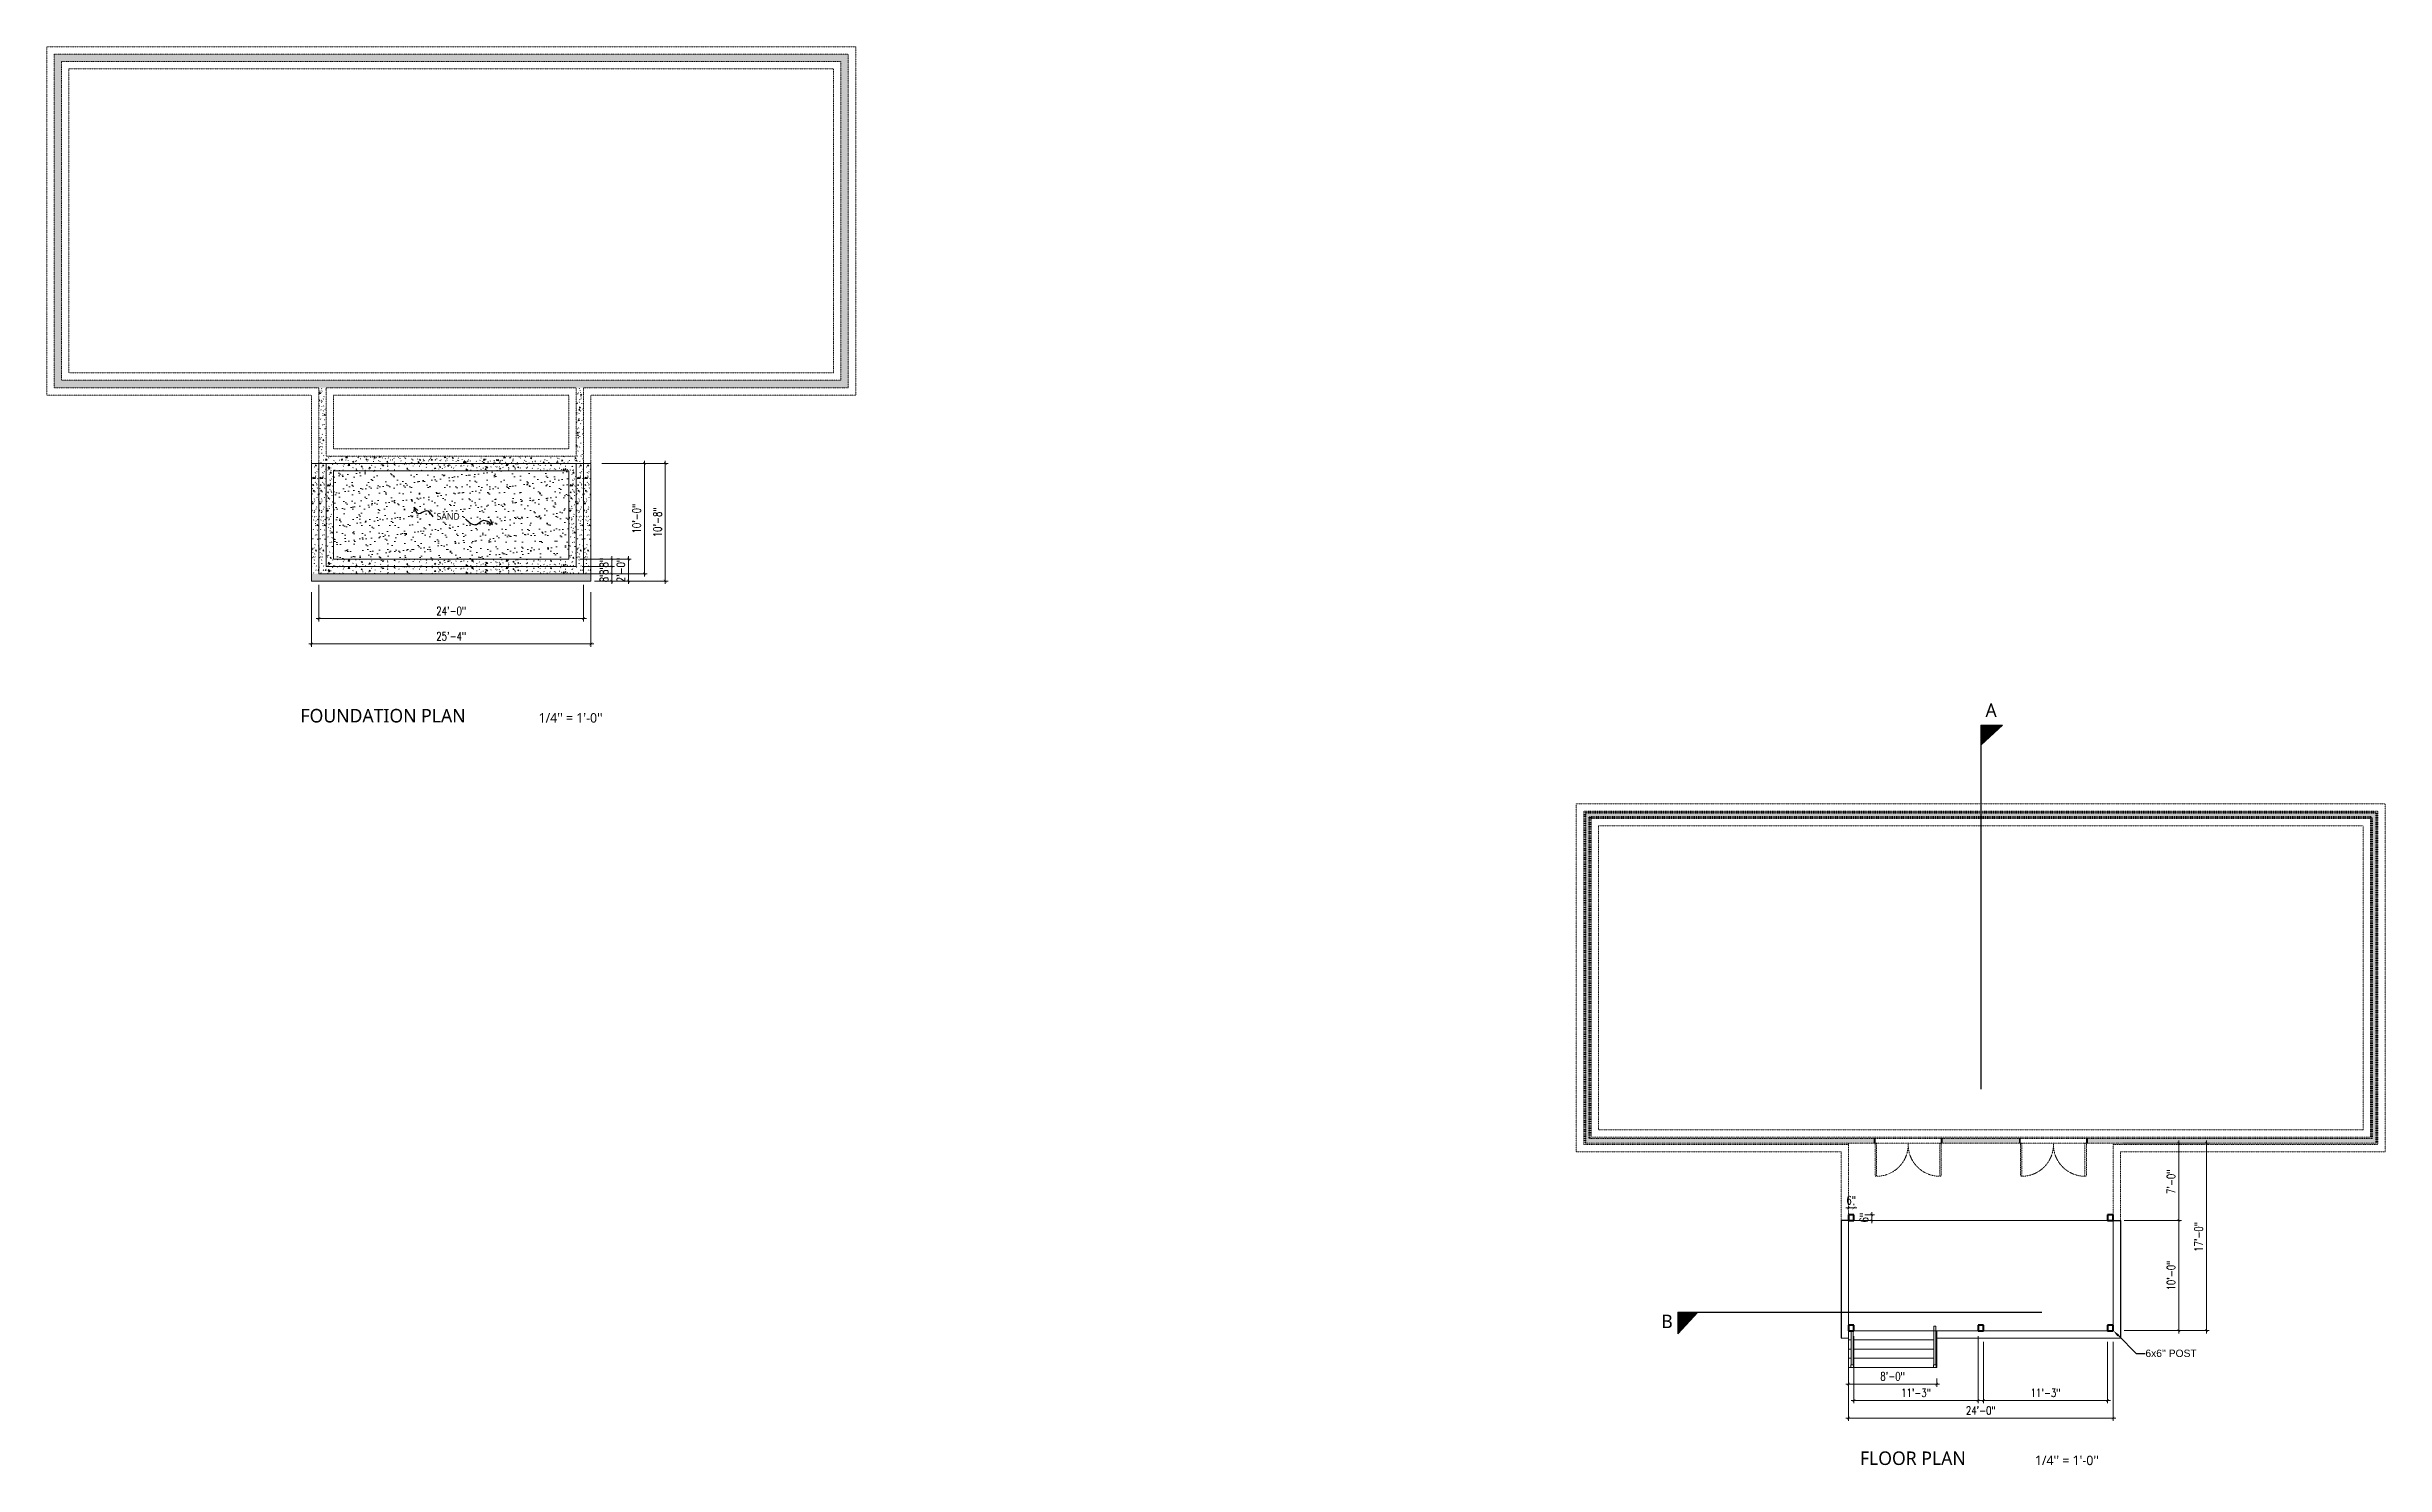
# Model space of a CAD drawing. Header units: inches. Extents: x -562 to 8953, y -6490 to -2066.
# Drawn here: x -562 to 1982, y -3610 to -2066 of the extents above; entities that cross this region are included whole.
import ezdxf
from ezdxf import colors
from ezdxf.entities.mleader import LeaderData, LeaderLine
from ezdxf.math import Vec2, Vec3

# ---------------------------------------------------------------- set-up
doc = ezdxf.new("R2010")
doc.units = ezdxf.units.IN
doc.header["$MEASUREMENT"] = 0
doc.linetypes.add('Dash 1_16_', pattern=[0.125, 0.0625, -0.0625])
for name, color, linetype, lineweight in [('A-COLS', 52, 'Continuous', 9), ('A-DETL-MBND', 5, 'Continuous', 9), ('A-DOOR-FRAM', 31, 'Continuous', 9), ('A-FLOR', 192, 'Continuous', 18), ('A-WALL-PATT', 111, 'Continuous', 18), ('S-FNDN', 32, 'Continuous', 18)]:
    doc.layers.add(name, color=color, linetype=linetype, lineweight=lineweight)
doc.layers.add('Existing', color=9, linetype='Dash 1_16_', lineweight=0, transparency=0.3)
doc.styles.add('Arch-Dim', font='romans.shx', dxfattribs={"width": 0.75})
doc.dimstyles.new('Aec-Arch-I-48', dxfattribs={"dimscale": 48, "dimtxt": 0.1875, "dimasz": 0.0625, "dimexe": 0.0625, "dimexo": 0.25, "dimgap": 0.0625, "dimtad": 1, "dimdec": 1, "dimzin": 3, "dimdsep": 46, "dimlunit": 4, "dimtxsty": 'Arch-Dim', "dimblk": 'ARCHTICK', "dimcen": 0.09375, "dimdle": 0.0625, "dimclrd": 1, "dimclre": 1, "dimclrt": 1, "dimazin": 2, "dimtfac": 1, "dimtdec": 1, "dimtix": 1, "dimtmove": 1, "dimatfit": 2, "dimfxl": 1, "dimtolj": 1, "dimtzin": 0, "dimlwd": 5, "dimlwe": 5, "dimarcsym": 0})
pattern_1 = [(320, (-193.869, -2768.419), (-1.20496, -13.77135), [1.44, -15.84]), (265, (-193.869, -2768.419), (14.44218, 2.66442), [1.152, -12.672]), (10.451, (-193.969, -2769.567), (13.23737, -11.10708), [1.224, -13.462]), (316.184, (-190.029, -2768.419), (-3.17785, -20.4913), [2.16, -23.76]), (6.636, (-190.294, -2770.127), (18.70315, -17.94587), [1.836, -20.193]), (261.184, (-190.029, -2768.419), (18.7026, -17.9454), [1.728, -19.008]), (291, (-190.989, -2770.339), (-7.73037, -11.46052), [1.44, -15.84]), (236, (-190.989, -2770.339), (13.92315, -4.67135), [1.152, -12.672]), (341.451, (-191.633, -2771.294), (6.19284, -16.13207), [1.224, -13.462]), (307.5, (-193.8686, -2768.419), (6.39175, -0.233123), [0.634, -11.885, 0.634, -12.23, -12.72]), (307.5, (-193.8686, -2768.419), (6.39175, -0.233123), [-25.382, 0.634, -12.086]), (277.5, (-193.8686, -2768.419), (7.57304, -5.05073), [0.634, -6.701, 0.634, -11.597, -4.848]), (277.5, (-193.8686, -2768.419), (7.57304, -5.05073), [-19.565, 0.634, -4.214]), (237.5, (-193.8686, -2764.137), (-0.43289, -10.24958), [0.634, -4.166, 0.634, -14.342, -19.872]), (237.5, (-193.8686, -2764.137), (-0.43289, -10.24958), [-19.776, 0.634, -19.238]), (227.5, (-193.869, -2762.217), (1.92214, -11.19739), [0.634, -5.606, 0.634, -9.312, -14.112]), (227.5, (-193.869, -2762.217), (1.92214, -11.19739), [-16.186, 0.634, -13.478])]

msp = doc.modelspace()

# ---------------------------------------------------------------- texts
at = {"attachment_point": 1}
for s, insert, char_height in [('\\A1;{\\fYu Gothic UI|b0|i0|c0|p34;SAND}', (-137.58, -2573.95), 7.203), ('{\\fYu Gothic UI|b0|i0|c0|p34;FOUNDATION PLAN}', (-285.72, -2787.03), 14.7), ("\\A1;{\\fYu Gothic UI|b0|i0|c0|p34;1/4'' = 1'-0''}", (-26.67, -2791.59), 10.29), ('{\\fYu Gothic UI|b0|i0|c128|p34;A}', (1547.38, -2781.1), 14.7), ('{\\fYu Gothic UI|b0|i0|c128|p34;B}', (1194.72, -3446.15), 14.7), ('{\\fYu Gothic UI|b0|i0|c0|p34;FLOOR PLAN}', (1410.76, -3595.09), 14.7), ("\\A1;{\\fYu Gothic UI|b0|i0|c0|p34;1/4'' = 1'-0''}", (1601.1, -3599.65), 10.29)]:
    msp.add_mtext_dynamic_manual_height_columns(s, width=260.1527, gutter_width=1, heights=[0], dxfattribs=dict(at, insert=insert, char_height=char_height))

# ---------------------------------------------------------------- blocks, each defined once
blk = doc.blocks.new('Columns 1 - Columns 1-360741-Level 1')
at = {"layer": 'A-DETL-MBND'}
for p, q in [((-124.5, 24.2), (-114.5, 24.2)), ((-114.5, 24.2), (-114.5, 23.2)), ((-114.5, 24.2), (-104.5, 24.2)), ((-114.5, 21.2), (-114.5, -66.8)), ((-104.5, 24.2), (-104.5, 23.2)), ((-104.5, 24.2), (-94.5, 24.2)), ((-104.5, 21.2), (-104.5, -66.8)), ((-94.5, 24.2), (-84.5, 24.2)), ((-94.5, 24.2), (-94.5, 23.2)), ((-94.5, 21.2), (-94.5, -66.8)), ((-84.5, 24.2), (-84.5, 23.7)), ((-84.5, 20.7), (-84.5, -66.3)), ((-124.5, -71.8), (-114.5, -71.8)), ((-114.5, -68.8), (-114.5, -71.8)), ((-114.5, -71.8), (-104.5, -71.8)), ((-104.5, -68.8), (-104.5, -71.8)), ((-104.5, -71.8), (-94.5, -71.8)), ((-94.5, -68.8), (-94.5, -71.8)), ((-94.5, -71.8), (-84.5, -71.8)), ((-84.5, -69.3), (-84.5, -71.8))]:
    blk.add_line(p, q, dxfattribs=at)
blk = doc.blocks.new('Columns 2 - Columns 2-363497-Level 1')
at = {"layer": 'A-COLS', "lineweight": 40}
for p, q in [((-254.5, 216.2), (-254.5, 210.2)), ((-248.5, 216.2), (-254.5, 216.2)), ((-254.5, 210.2), (-248.5, 210.2)), ((-248.5, 210.2), (-248.5, 216.2)), ((-134.5, 216.2), (-134.5, 210.2)), ((-128.5, 216.2), (-134.5, 216.2)), ((-134.5, 210.2), (-128.5, 210.2)), ((-128.5, 210.2), (-128.5, 216.2)), ((-134.5, 75.2), (-134.5, 69.2)), ((-128.5, 75.2), (-134.5, 75.2)), ((-134.5, 69.2), (-128.5, 69.2)), ((-128.5, 69.2), (-128.5, 75.2)), ((-254.5, -65.8), (-254.5, -71.8)), ((-248.5, -65.8), (-254.5, -65.8)), ((-254.5, -71.8), (-248.5, -71.8)), ((-248.5, -71.8), (-248.5, -65.8)), ((-134.5, -65.8), (-134.5, -71.8)), ((-128.5, -65.8), (-134.5, -65.8)), ((-134.5, -71.8), (-128.5, -71.8)), ((-128.5, -71.8), (-128.5, -65.8))]:
    blk.add_line(p, q, dxfattribs=at)
blk = doc.blocks.new('Columns 3 - Columns 3-367588-Level 1')
at = {"layer": 'A-COLS'}
for p, q in [((-124.5, 23.2), (-87.5, 23.2)), ((-124.5, 23.2), (-124.5, 21.2)), ((-87.5, 21.2), (-124.5, 21.2)), ((-87.5, 23.7), (-84.5, 23.7)), ((-87.5, 23.7), (-87.5, 20.7)), ((-84.5, 20.7), (-87.5, 20.7)), ((-84.5, 23.7), (-84.5, 20.7)), ((-124.5, -66.8), (-87.5, -66.8)), ((-87.5, -68.8), (-124.5, -68.8)), ((-87.5, -66.3), (-84.5, -66.3)), ((-87.5, -66.3), (-87.5, -69.3)), ((-84.5, -69.3), (-87.5, -69.3)), ((-84.5, -66.3), (-84.5, -69.3))]:
    blk.add_line(p, q, dxfattribs=at)
blk = doc.blocks.new('Columns 4 - Columns 4-368310-Level 1')
at = {"layer": 'A-COLS'}
for p, q in [((-133.5, 21.2), (-133.5, 23.2)), ((-128.5, 23.2), (-133.5, 23.2)), ((-133.5, 21.2), (-128.5, 21.2)), ((-128.5, 23.2), (-128.5, 21.2))]:
    blk.add_line(p, q, dxfattribs=at)
blk = doc.blocks.new('Door-Interior-Double-Full Glass-Wood - 60_ x 80_-380648-Level 1')
at = {"layer": 'A-DOOR-FRAM'}
for p, q in [((-36, 2.4), (-37, 2.4)), ((-37, 2.4), (-37, -2.6)), ((-36, -2.6), (-36, 2.4)), ((36, 2.4), (36, -2.6)), ((37, 2.4), (36, 2.4)), ((37, -2.6), (37, 2.4)), ((-37, -2.6), (-36, -2.6)), ((36, -2.6), (37, -2.6))]:
    blk.add_line(p, q, dxfattribs=at)
blk = doc.blocks.new('_ArchTick')
at = {"color": 0, "linetype": 'ByBlock', "lineweight": 100, "const_width": 0.15}
blk.add_lwpolyline([(-0.5, -0.5), (0.5, 0.5)], dxfattribs=at)
blk = doc.blocks.new('*D103')
at = {"color": 1, "linetype": 'Continuous', "lineweight": 5, "transparency": 16777216}
for p, q in [((-273.7, -2659.9), (-273.7, -2719.3)), ((30.3, -2659.9), (30.3, -2719.3)), ((-276.7, -2716.3), (33.3, -2716.3))]:
    blk.add_line(p, q, dxfattribs=at)
at = {"layer": 'Defpoints', "color": 0, "transparency": 16777216}
for p in [(-273.7, -2647.9), (30.3, -2647.9), (30.3, -2716.3)]:
    blk.add_point(p, dxfattribs=at)
at = {"color": 1, "lineweight": 5, "transparency": 16777216, "xscale": 3, "yscale": 3, "zscale": 3, "rotation": 180}
blk.add_blockref('_ArchTick', (-273.7, -2716.3), dxfattribs=at)
at = {"color": 1, "lineweight": 5, "transparency": 16777216, "xscale": 3, "yscale": 3, "zscale": 3}
blk.add_blockref('_ArchTick', (30.3, -2716.3), dxfattribs=at)
at = {"color": 1, "transparency": 16777216, "insert": (-121.7, -2708), "char_height": 9, "attachment_point": 5, "style": 'Arch-Dim'}
blk.add_mtext('\\A1;25\'-4"', dxfattribs=at)
blk = doc.blocks.new('*D104')
at = {"color": 1, "linetype": 'Continuous', "lineweight": 5, "transparency": 16777216}
for p, q in [((-265.7, -2651.9), (-265.7, -2691.7)), ((22.3, -2651.9), (22.3, -2691.7)), ((-268.7, -2688.7), (25.3, -2688.7))]:
    blk.add_line(p, q, dxfattribs=at)
at = {"layer": 'Defpoints', "color": 0, "transparency": 16777216}
for p in [(-265.7, -2639.9), (22.3, -2639.9), (22.3, -2688.7)]:
    blk.add_point(p, dxfattribs=at)
at = {"color": 1, "lineweight": 5, "transparency": 16777216, "xscale": 3, "yscale": 3, "zscale": 3, "rotation": 180}
blk.add_blockref('_ArchTick', (-265.7, -2688.7), dxfattribs=at)
at = {"color": 1, "lineweight": 5, "transparency": 16777216, "xscale": 3, "yscale": 3, "zscale": 3}
blk.add_blockref('_ArchTick', (22.3, -2688.7), dxfattribs=at)
at = {"color": 1, "transparency": 16777216, "insert": (-121.7, -2680.4), "char_height": 9, "attachment_point": 5, "style": 'Arch-Dim'}
blk.add_mtext('\\A1;24\'-0"', dxfattribs=at)
blk = doc.blocks.new('*D105')
at = {"color": 1, "linetype": 'Continuous', "lineweight": 5, "transparency": 16777216}
for p, q in [((111.2, -2650.9), (111.2, -2516.9)), ((42.3, -2519.9), (114.2, -2519.9)), ((42.3, -2647.9), (114.2, -2647.9))]:
    blk.add_line(p, q, dxfattribs=at)
at = {"layer": 'Defpoints', "color": 0, "transparency": 16777216}
for p in [(30.3, -2519.9), (111.2, -2519.9), (30.3, -2647.9)]:
    blk.add_point(p, dxfattribs=at)
at = {"color": 1, "lineweight": 5, "transparency": 16777216, "xscale": 3, "yscale": 3, "zscale": 3}
for p, rotation in [((111.2, -2519.9), 90), ((111.2, -2647.9), 270)]:
    blk.add_blockref('_ArchTick', p, dxfattribs=dict(at, rotation=rotation))
at = {"color": 1, "transparency": 16777216, "insert": (102.8, -2583.9), "char_height": 9, "attachment_point": 5, "rotation": 90, "style": 'Arch-Dim'}
blk.add_mtext('\\A1;10\'-8"', dxfattribs=at)
blk = doc.blocks.new('*D106')
at = {"color": 1, "linetype": 'Continuous', "lineweight": 5, "transparency": 16777216}
for p, q in [((88.4, -2516.9), (88.4, -2642.9)), ((42.3, -2519.9), (91.4, -2519.9)), ((42.3, -2639.9), (91.4, -2639.9))]:
    blk.add_line(p, q, dxfattribs=at)
at = {"layer": 'Defpoints', "color": 0, "transparency": 16777216}
for p in [(30.3, -2519.9), (30.3, -2639.9), (88.4, -2639.9)]:
    blk.add_point(p, dxfattribs=at)
at = {"color": 1, "lineweight": 5, "transparency": 16777216, "xscale": 3, "yscale": 3, "zscale": 3}
for p, rotation in [((88.4, -2519.9), 90), ((88.4, -2639.9), 270)]:
    blk.add_blockref('_ArchTick', p, dxfattribs=dict(at, rotation=rotation))
at = {"color": 1, "transparency": 16777216, "insert": (80, -2579.9), "char_height": 9, "attachment_point": 5, "rotation": 90, "style": 'Arch-Dim'}
blk.add_mtext('\\A1;10\'-0"', dxfattribs=at)
blk = doc.blocks.new('*D107')
at = {"color": 1, "linetype": 'Continuous', "lineweight": 5, "transparency": 16777216}
for p, q in [((20.7, -2631.9), (55.9, -2631.9)), ((20.7, -2639.9), (55.9, -2639.9)), ((52.9, -2631.9), (52.9, -2628.9)), ((52.9, -2639.9), (52.9, -2631.9)), ((52.9, -2639.9), (52.9, -2642.9))]:
    blk.add_line(p, q, dxfattribs=at)
at = {"layer": 'Defpoints', "color": 0, "transparency": 16777216}
for p in [(8.7, -2631.9), (8.7, -2639.9), (52.9, -2631.9)]:
    blk.add_point(p, dxfattribs=at)
at = {"color": 1, "lineweight": 5, "transparency": 16777216, "xscale": 3, "yscale": 3, "zscale": 3}
for p, rotation in [((52.9, -2631.9), 270), ((52.9, -2639.9), 90)]:
    blk.add_blockref('_ArchTick', p, dxfattribs=dict(at, rotation=rotation))
at = {"color": 1, "transparency": 16777216, "insert": (44.6, -2635.9), "char_height": 9, "attachment_point": 5, "rotation": 90, "style": 'Arch-Dim'}
blk.add_mtext('\\A1;8"', dxfattribs=at)
blk = doc.blocks.new('*D108')
at = {"color": 1, "linetype": 'Continuous', "lineweight": 5, "transparency": 16777216}
for p, q in [((34.3, -2639.9), (55.9, -2639.9)), ((52.9, -2639.9), (52.9, -2636.9)), ((52.9, -2639.9), (52.9, -2647.9)), ((34.3, -2647.9), (55.9, -2647.9)), ((52.9, -2647.9), (52.9, -2650.9))]:
    blk.add_line(p, q, dxfattribs=at)
at = {"layer": 'Defpoints', "color": 0, "transparency": 16777216}
for p in [(22.3, -2639.9), (22.3, -2647.9), (52.9, -2647.9)]:
    blk.add_point(p, dxfattribs=at)
at = {"color": 1, "lineweight": 5, "transparency": 16777216, "xscale": 3, "yscale": 3, "zscale": 3}
for p, rotation in [((52.9, -2639.9), 270), ((52.9, -2647.9), 90)]:
    blk.add_blockref('_ArchTick', p, dxfattribs=dict(at, rotation=rotation))
at = {"color": 1, "transparency": 16777216, "insert": (44.6, -2643.9), "char_height": 9, "attachment_point": 5, "rotation": 90, "style": 'Arch-Dim'}
blk.add_mtext('\\A1;8"', dxfattribs=at)
blk = doc.blocks.new('*D109')
at = {"color": 1, "linetype": 'Continuous', "lineweight": 5, "transparency": 16777216}
for p, q in [((18.3, -2623.9), (55.9, -2623.9)), ((26.3, -2631.9), (55.9, -2631.9)), ((52.9, -2623.9), (52.9, -2620.9)), ((52.9, -2631.9), (52.9, -2623.9)), ((52.9, -2631.9), (52.9, -2634.9))]:
    blk.add_line(p, q, dxfattribs=at)
at = {"layer": 'Defpoints', "color": 0, "transparency": 16777216}
for p in [(6.3, -2623.9), (14.3, -2631.9), (52.9, -2623.9)]:
    blk.add_point(p, dxfattribs=at)
at = {"color": 1, "lineweight": 5, "transparency": 16777216, "xscale": 3, "yscale": 3, "zscale": 3}
for p, rotation in [((52.9, -2623.9), 270), ((52.9, -2631.9), 90)]:
    blk.add_blockref('_ArchTick', p, dxfattribs=dict(at, rotation=rotation))
at = {"color": 1, "transparency": 16777216, "insert": (44.6, -2627.9), "char_height": 9, "attachment_point": 5, "rotation": 90, "style": 'Arch-Dim'}
blk.add_mtext('\\A1;8"', dxfattribs=at)
blk = doc.blocks.new('*D110')
at = {"color": 1, "linetype": 'Continuous', "lineweight": 5, "transparency": 16777216}
for p, q in [((18.3, -2623.9), (74.2, -2623.9)), ((71.2, -2623.9), (71.2, -2620.9)), ((71.2, -2647.9), (71.2, -2623.9)), ((42.3, -2647.9), (74.2, -2647.9)), ((71.2, -2647.9), (71.2, -2650.9))]:
    blk.add_line(p, q, dxfattribs=at)
at = {"layer": 'Defpoints', "color": 0, "transparency": 16777216}
for p in [(6.3, -2623.9), (71.2, -2623.9), (30.3, -2647.9)]:
    blk.add_point(p, dxfattribs=at)
at = {"color": 1, "lineweight": 5, "transparency": 16777216, "xscale": 3, "yscale": 3, "zscale": 3}
for p, rotation in [((71.2, -2623.9), 270), ((71.2, -2647.9), 90)]:
    blk.add_blockref('_ArchTick', p, dxfattribs=dict(at, rotation=rotation))
at = {"color": 1, "transparency": 16777216, "insert": (62.8, -2635.9), "char_height": 9, "attachment_point": 5, "rotation": 90, "style": 'Arch-Dim'}
blk.add_mtext('\\A1;2\'-0"', dxfattribs=at)
blk = doc.blocks.new('*D112')
at = {"color": 1, "linetype": 'Continuous', "lineweight": 5, "transparency": 16777216}
for p, q in [((1398.3, -3475.6), (1398.3, -3561.8)), ((1686.3, -3475.6), (1686.3, -3561.8)), ((1395.3, -3558.8), (1689.3, -3558.8))]:
    blk.add_line(p, q, dxfattribs=at)
at = {"layer": 'Defpoints', "color": 0, "transparency": 16777216}
for p in [(1398.3, -3463.6), (1686.3, -3463.6), (1686.3, -3558.8)]:
    blk.add_point(p, dxfattribs=at)
at = {"color": 1, "lineweight": 5, "transparency": 16777216, "xscale": 3, "yscale": 3, "zscale": 3, "rotation": 180}
blk.add_blockref('_ArchTick', (1398.3, -3558.8), dxfattribs=at)
at = {"color": 1, "lineweight": 5, "transparency": 16777216, "xscale": 3, "yscale": 3, "zscale": 3}
blk.add_blockref('_ArchTick', (1686.3, -3558.8), dxfattribs=at)
at = {"color": 1, "transparency": 16777216, "insert": (1542.3, -3550.5), "char_height": 9, "attachment_point": 5, "style": 'Arch-Dim'}
blk.add_mtext('\\A1;24\'-0"', dxfattribs=at)
blk = doc.blocks.new('*D113')
at = {"color": 1, "linetype": 'Continuous', "lineweight": 5, "transparency": 16777216}
for p, q in [((1698.3, -3343.6), (1760.7, -3343.6)), ((1757.7, -3466.6), (1757.7, -3340.6)), ((1698.3, -3463.6), (1760.7, -3463.6))]:
    blk.add_line(p, q, dxfattribs=at)
at = {"layer": 'Defpoints', "color": 0, "transparency": 16777216}
for p in [(1686.3, -3343.6), (1757.7, -3343.6), (1686.3, -3463.6)]:
    blk.add_point(p, dxfattribs=at)
at = {"color": 1, "lineweight": 5, "transparency": 16777216, "xscale": 3, "yscale": 3, "zscale": 3}
for p, rotation in [((1757.7, -3343.6), 90), ((1757.7, -3463.6), 270)]:
    blk.add_blockref('_ArchTick', p, dxfattribs=dict(at, rotation=rotation))
at = {"color": 1, "transparency": 16777216, "insert": (1749.3, -3403.6), "char_height": 9, "attachment_point": 5, "rotation": 90, "style": 'Arch-Dim'}
blk.add_mtext('\\A1;10\'-0"', dxfattribs=at)
blk = doc.blocks.new('*D114')
at = {"layer": 'Defpoints', "color": 0, "transparency": 16777216}
for p in [(1686.3, -3259.6), (1757.7, -3259.6), (1686.3, -3343.6)]:
    blk.add_point(p, dxfattribs=at)
at = {"layer": 'Existing', "color": 1, "linetype": 'Continuous', "lineweight": 5, "transparency": 16777216}
for p, q in [((1698.3, -3259.6), (1760.7, -3259.6)), ((1757.7, -3346.6), (1757.7, -3256.6)), ((1698.3, -3343.6), (1760.7, -3343.6))]:
    blk.add_line(p, q, dxfattribs=at)
at = {"layer": 'Existing', "color": 1, "lineweight": 5, "transparency": 16777216, "xscale": 3, "yscale": 3, "zscale": 3}
for p, rotation in [((1757.7, -3259.6), 90), ((1757.7, -3343.6), 270)]:
    blk.add_blockref('_ArchTick', p, dxfattribs=dict(at, rotation=rotation))
at = {"layer": 'Existing', "color": 1, "transparency": 16777216, "insert": (1749.3, -3301.6), "char_height": 9, "attachment_point": 5, "rotation": 90, "style": 'Arch-Dim'}
blk.add_mtext('\\A1;7\'-0"', dxfattribs=at)
blk = doc.blocks.new('*D115')
at = {"layer": 'Defpoints', "color": 0, "transparency": 16777216}
for p in [(1686.3, -3259.6), (1686.3, -3463.6), (1787.7, -3463.6)]:
    blk.add_point(p, dxfattribs=at)
at = {"layer": 'Existing', "color": 1, "linetype": 'Continuous', "lineweight": 5, "transparency": 16777216}
for p, q in [((1698.3, -3259.6), (1790.7, -3259.6)), ((1787.7, -3256.6), (1787.7, -3466.6)), ((1698.3, -3463.6), (1790.7, -3463.6))]:
    blk.add_line(p, q, dxfattribs=at)
at = {"layer": 'Existing', "color": 1, "lineweight": 5, "transparency": 16777216, "xscale": 3, "yscale": 3, "zscale": 3}
for p, rotation in [((1787.7, -3259.6), 90), ((1787.7, -3463.6), 270)]:
    blk.add_blockref('_ArchTick', p, dxfattribs=dict(at, rotation=rotation))
at = {"layer": 'Existing', "color": 1, "transparency": 16777216, "insert": (1779.3, -3361.6), "char_height": 9, "attachment_point": 5, "rotation": 90, "style": 'Arch-Dim'}
blk.add_mtext('\\A1;17\'-0"', dxfattribs=at)
blk = doc.blocks.new('*D116')
at = {"color": 1, "linetype": 'Continuous', "lineweight": 5, "transparency": 16777216}
for p, q in [((1395.3, -3521.8), (1497.3, -3521.8)), ((1398.3, -3515.6), (1398.3, -3524.8)), ((1494.3, -3515.6), (1494.3, -3524.8))]:
    blk.add_line(p, q, dxfattribs=at)
at = {"layer": 'Defpoints', "color": 0, "transparency": 16777216}
for p in [(1398.3, -3503.6), (1494.3, -3503.6), (1494.3, -3521.8)]:
    blk.add_point(p, dxfattribs=at)
at = {"color": 1, "lineweight": 5, "transparency": 16777216, "xscale": 3, "yscale": 3, "zscale": 3, "rotation": 180}
blk.add_blockref('_ArchTick', (1398.3, -3521.8), dxfattribs=at)
at = {"color": 1, "lineweight": 5, "transparency": 16777216, "xscale": 3, "yscale": 3, "zscale": 3}
blk.add_blockref('_ArchTick', (1494.3, -3521.8), dxfattribs=at)
at = {"color": 1, "transparency": 16777216, "insert": (1446.3, -3513.4), "char_height": 9, "attachment_point": 5, "style": 'Arch-Dim'}
blk.add_mtext('\\A1;8\'-0"', dxfattribs=at)
blk = doc.blocks.new('*D117')
at = {"layer": 'Defpoints', "color": 0, "transparency": 16777216}
for p in [(1404.3, -3330.1), (1398.3, -3337.6), (1404.3, -3337.6)]:
    blk.add_point(p, dxfattribs=at)
at = {"layer": 'Existing', "color": 1, "linetype": 'Continuous', "lineweight": 5, "transparency": 16777216}
for p, q in [((1398.3, -3330.1), (1395.3, -3330.1)), ((1398.3, -3325.6), (1398.3, -3327.1)), ((1398.3, -3330.1), (1404.3, -3330.1)), ((1404.3, -3325.6), (1404.3, -3327.1)), ((1404.3, -3330.1), (1407.3, -3330.1))]:
    blk.add_line(p, q, dxfattribs=at)
at = {"layer": 'Existing', "color": 1, "lineweight": 5, "transparency": 16777216, "xscale": 3, "yscale": 3, "zscale": 3}
blk.add_blockref('_ArchTick', (1398.3, -3330.1), dxfattribs=at)
at = {"layer": 'Existing', "color": 1, "lineweight": 5, "transparency": 16777216, "xscale": 3, "yscale": 3, "zscale": 3, "rotation": 180}
blk.add_blockref('_ArchTick', (1404.3, -3330.1), dxfattribs=at)
at = {"layer": 'Existing', "color": 1, "transparency": 16777216, "insert": (1401.3, -3321.7), "char_height": 9, "attachment_point": 5, "style": 'Arch-Dim'}
blk.add_mtext('\\A1;6"', dxfattribs=at)
blk = doc.blocks.new('*D118')
at = {"layer": 'Defpoints', "color": 0, "transparency": 16777216}
for p in [(1404.3, -3337.6), (1404.3, -3343.6), (1423.6, -3343.6)]:
    blk.add_point(p, dxfattribs=at)
at = {"layer": 'Existing', "color": 1, "linetype": 'Continuous', "lineweight": 5, "transparency": 16777216}
for p, q in [((1416.3, -3337.6), (1426.6, -3337.6)), ((1416.3, -3343.6), (1426.6, -3343.6)), ((1423.6, -3337.6), (1423.6, -3334.6)), ((1423.6, -3337.6), (1423.6, -3343.6)), ((1423.6, -3343.6), (1423.6, -3346.6))]:
    blk.add_line(p, q, dxfattribs=at)
at = {"layer": 'Existing', "color": 1, "lineweight": 5, "transparency": 16777216, "xscale": 3, "yscale": 3, "zscale": 3}
for p, rotation in [((1423.6, -3337.6), 270), ((1423.6, -3343.6), 90)]:
    blk.add_blockref('_ArchTick', p, dxfattribs=dict(at, rotation=rotation))
at = {"layer": 'Existing', "color": 1, "transparency": 16777216, "insert": (1415.3, -3340.6), "char_height": 9, "attachment_point": 5, "rotation": 90, "style": 'Arch-Dim'}
blk.add_mtext('\\A1;6"', dxfattribs=at)
blk = doc.blocks.new('*D119')
at = {"color": 1, "linetype": 'Continuous', "lineweight": 5, "transparency": 16777216}
for p, q in [((1404.3, -3469.6), (1404.3, -3542.7)), ((1539.3, -3469.6), (1539.3, -3542.7)), ((1401.3, -3539.7), (1542.3, -3539.7))]:
    blk.add_line(p, q, dxfattribs=at)
at = {"layer": 'Defpoints', "color": 0, "transparency": 16777216}
for p in [(1404.3, -3457.6), (1539.3, -3457.6), (1539.3, -3539.7)]:
    blk.add_point(p, dxfattribs=at)
at = {"color": 1, "lineweight": 5, "transparency": 16777216, "xscale": 3, "yscale": 3, "zscale": 3, "rotation": 180}
blk.add_blockref('_ArchTick', (1404.3, -3539.7), dxfattribs=at)
at = {"color": 1, "lineweight": 5, "transparency": 16777216, "xscale": 3, "yscale": 3, "zscale": 3}
blk.add_blockref('_ArchTick', (1539.3, -3539.7), dxfattribs=at)
at = {"color": 1, "transparency": 16777216, "insert": (1471.8, -3531.3), "char_height": 9, "attachment_point": 5, "style": 'Arch-Dim'}
blk.add_mtext('\\A1;11\'-3"', dxfattribs=at)
blk = doc.blocks.new('*D120')
at = {"color": 1, "linetype": 'Continuous', "lineweight": 5, "transparency": 16777216}
for p, q in [((1545.3, -3475.6), (1545.3, -3542.7)), ((1680.3, -3475.6), (1680.3, -3542.7)), ((1542.3, -3539.7), (1683.3, -3539.7))]:
    blk.add_line(p, q, dxfattribs=at)
at = {"layer": 'Defpoints', "color": 0, "transparency": 16777216}
for p in [(1545.3, -3463.6), (1680.3, -3463.6), (1680.3, -3539.7)]:
    blk.add_point(p, dxfattribs=at)
at = {"color": 1, "lineweight": 5, "transparency": 16777216, "xscale": 3, "yscale": 3, "zscale": 3, "rotation": 180}
blk.add_blockref('_ArchTick', (1545.3, -3539.7), dxfattribs=at)
at = {"color": 1, "lineweight": 5, "transparency": 16777216, "xscale": 3, "yscale": 3, "zscale": 3}
blk.add_blockref('_ArchTick', (1680.3, -3539.7), dxfattribs=at)
at = {"color": 1, "transparency": 16777216, "insert": (1612.8, -3531.3), "char_height": 9, "attachment_point": 5, "style": 'Arch-Dim'}
blk.add_mtext('\\A1;11\'-3"', dxfattribs=at)
blk = doc.blocks.new('A')
at = {"layer": 'Existing'}
for p, q in [((1427.3, -3259.6), (1427.3, -3295.6)), ((1429, -3259.6), (1427.3, -3259.6)), ((1429, -3295.6), (1429, -3259.6)), ((1427.3, -3295.6), (1429, -3295.6))]:
    blk.add_line(p, q, dxfattribs=at)
blk.add_arc((1428.9, -3261.2), 34.4, 270.2798, 2.5879, dxfattribs=at)

# ---------------------------------------------------------------- dimensions: what is measured, and where the dimension line sits
for base, p1, p2, picture, middle in [((111.18, -2519.9), (30.3, -2647.9), (30.3, -2519.9), '*D105', (102.82, -2583.9)), ((88.39, -2639.9), (30.3, -2519.9), (30.3, -2639.9), '*D106', (80.04, -2579.9)), ((52.91, -2623.9), (14.3, -2631.9), (6.3, -2623.9), '*D109', (44.55, -2627.9)), ((71.17, -2623.9), (30.3, -2647.9), (6.3, -2623.9), '*D110', (62.81, -2635.9)), ((52.91, -2631.9), (8.66, -2639.9), (8.66, -2631.9), '*D107', (44.55, -2635.9)), ((52.91, -2647.9), (22.3, -2639.9), (22.3, -2647.9), '*D108', (44.55, -2643.9)), ((1757.65, -3343.64), (1686.26, -3463.64), (1686.26, -3343.64), '*D113', (1749.29, -3403.64))]:
    dim = msp.add_linear_dim(base=base, p1=p1, p2=p2, angle=90, dimstyle='Aec-Arch-I-48')
    dim.commit()
    dim.dimension.update_dxf_attribs({"geometry": picture, "text_midpoint": middle})
for base, p1, p2, picture, middle in [((22.3, -2688.72), (-265.7, -2639.9), (22.3, -2639.9), '*D104', (-121.7, -2680.36)), ((30.3, -2716.32), (-273.7, -2647.9), (30.3, -2647.9), '*D103', (-121.7, -2707.96)), ((1539.26, -3539.66), (1404.26, -3457.64), (1539.26, -3457.64), '*D119', (1471.76, -3531.3)), ((1686.26, -3558.85), (1398.26, -3463.64), (1686.26, -3463.64), '*D112', (1542.26, -3550.49)), ((1680.26, -3539.66), (1545.26, -3463.64), (1680.26, -3463.64), '*D120', (1612.76, -3531.3)), ((1494.26, -3521.75), (1398.26, -3503.64), (1494.26, -3503.64), '*D116', (1446.26, -3513.4))]:
    dim = msp.add_linear_dim(base=base, p1=p1, p2=p2, dimstyle='Aec-Arch-I-48')
    dim.commit()
    dim.dimension.update_dxf_attribs({"geometry": picture, "text_midpoint": middle})
at = {"layer": 'Existing'}
for base, p1, p2, picture, middle in [((1757.65, -3259.64), (1686.26, -3343.64), (1686.26, -3259.64), '*D114', (1749.29, -3301.64)), ((1787.7, -3463.64), (1686.26, -3259.64), (1686.26, -3463.64), '*D115', (1779.35, -3361.64)), ((1423.64, -3343.64), (1404.26, -3337.64), (1404.26, -3343.64), '*D118', (1415.28, -3340.64))]:
    dim = msp.add_linear_dim(base=base, p1=p1, p2=p2, angle=90, dimstyle='Aec-Arch-I-48', dxfattribs=at)
    dim.commit()
    dim.dimension.update_dxf_attribs({"geometry": picture, "text_midpoint": middle})
dim = msp.add_linear_dim(base=(1404.26, -3330.06), p1=(1398.26, -3337.64), p2=(1404.26, -3337.64), dimstyle='Aec-Arch-I-48', dxfattribs=at)
dim.commit()
dim.dimension.update_dxf_attribs({"geometry": '*D117', "text_midpoint": (1401.26, -3321.7)})

# ---------------------------------------------------------------- hatches: boundary and pattern name
at = {"lineweight": 0}
h = msp.add_hatch(dxfattribs=at)
h.set_pattern_fill('AR-SAND', color=256, scale=7)
h.paths.add_polyline_path([(-249.7, -2527.9), (-249.7, -2623.9), (6.3, -2623.9), (6.3, -2527.9)])
h = msp.add_hatch(color=256)
h.dxf.hatch_style = 1
h.paths.add_polyline_path([(1565.79, -2804.64), (1542.26, -2804.64), (1542.26, -2826.35)])
h = msp.add_hatch(color=9)
h.dxf.hatch_style = 1
h.paths.add_polyline_path([(1116.76, -2904.64), (1967.76, -2904.64), (1967.76, -3254.64), (1658.26, -3254.64), (1658.26, -3259.64), (1972.76, -3259.64), (1972.76, -2899.64), (1111.76, -2899.64), (1111.76, -3259.64), (1426.26, -3259.64), (1426.26, -3254.64), (1116.76, -3254.64)])
h = msp.add_hatch(color=9)
h.dxf.hatch_style = 1
h.paths.add_polyline_path([(1500.26, -3254.64), (1500.26, -3259.64), (1584.26, -3259.64), (1584.26, -3254.64)])
h = msp.add_hatch(color=256)
h.dxf.hatch_style = 1
h.paths.add_polyline_path([(1212.81, -3466.9), (1234.53, -3443.38), (1212.81, -3443.38)])
at = {"layer": 'A-WALL-PATT', "lineweight": 9}
h = msp.add_hatch(dxfattribs=at)
h.set_pattern_fill('FP_1', color=256, angle=-90, style=0, pattern_type=2)
h.set_pattern_definition([(320, (-201.869, -2888.419), (-1.20496, -13.77135), [1.44, -15.84]), (265, (-201.869, -2888.419), (14.4422, 2.6644), [1.152, -12.672]), (10.451, (-201.969, -2889.567), (13.23737, -11.10708), [1.224, -13.462]), (316.184, (-198.029, -2888.419), (-3.17785, -20.4913), [2.16, -23.76]), (6.636, (-198.294, -2890.127), (18.7032, -17.9459), [1.836, -20.193]), (261.184, (-198.029, -2888.419), (18.7026, -17.9454), [1.728, -19.008]), (291, (-198.989, -2890.339), (-7.73037, -11.46052), [1.44, -15.84]), (236, (-198.989, -2890.339), (13.92315, -4.67135), [1.152, -12.672]), (341.451, (-199.633, -2891.294), (6.19284, -16.13207), [1.224, -13.462]), (307.5, (-201.8686, -2888.419), (6.39175, -0.23312), [0.634, -11.885, 0.634, -12.23, -12.72]), (307.5, (-201.8686, -2888.419), (6.39175, -0.23312), [-25.382, 0.634, -12.086]), (277.5, (-201.8686, -2888.419), (7.57304, -5.05073), [0.634, -6.701, 0.634, -11.597, -4.848]), (277.5, (-201.8686, -2888.419), (7.57304, -5.05073), [-19.565, 0.634, -4.214]), (237.5, (-201.8686, -2884.137), (-0.43289, -10.24958), [0.634, -4.166, 0.634, -14.342, -19.872]), (237.5, (-201.8686, -2884.137), (-0.43289, -10.24958), [-19.776, 0.634, -19.238]), (227.5, (-201.869, -2882.217), (1.92214, -11.1974), [0.634, -5.606, 0.634, -9.312, -14.112]), (227.5, (-201.869, -2882.217), (1.92214, -11.1974), [-16.186, 0.634, -13.478])])
h.paths.add_polyline_path([(-273.7, -2639.9), (-265.7, -2639.9), (-265.7, -2519.9), (-273.7, -2519.9)])
h = msp.add_hatch(dxfattribs=at)
h.set_pattern_fill('FP_1', color=256, angle=-90, style=0, pattern_type=2)
h.set_pattern_definition([(320, (-193.869, -2888.419), (-1.20496, -13.77135), [1.44, -15.84]), (265, (-193.869, -2888.419), (14.4422, 2.6644), [1.152, -12.672]), (10.451, (-193.969, -2889.567), (13.23737, -11.10708), [1.224, -13.462]), (316.184, (-190.029, -2888.419), (-3.17785, -20.4913), [2.16, -23.76]), (6.636, (-190.294, -2890.127), (18.7032, -17.9459), [1.836, -20.193]), (261.184, (-190.029, -2888.419), (18.7026, -17.9454), [1.728, -19.008]), (291, (-190.989, -2890.339), (-7.73037, -11.46052), [1.44, -15.84]), (236, (-190.989, -2890.339), (13.92315, -4.67135), [1.152, -12.672]), (341.451, (-191.633, -2891.294), (6.19284, -16.13207), [1.224, -13.462]), (307.5, (-193.8686, -2888.419), (6.39175, -0.23312), [0.634, -11.885, 0.634, -12.23, -12.72]), (307.5, (-193.8686, -2888.419), (6.39175, -0.23312), [-25.382, 0.634, -12.086]), (277.5, (-193.8686, -2888.419), (7.57304, -5.05073), [0.634, -6.701, 0.634, -11.597, -4.848]), (277.5, (-193.8686, -2888.419), (7.57304, -5.05073), [-19.565, 0.634, -4.214]), (237.5, (-193.8686, -2884.137), (-0.43289, -10.24958), [0.634, -4.166, 0.634, -14.342, -19.872]), (237.5, (-193.8686, -2884.137), (-0.43289, -10.24958), [-19.776, 0.634, -19.238]), (227.5, (-193.869, -2882.217), (1.92214, -11.1974), [0.634, -5.606, 0.634, -9.312, -14.112]), (227.5, (-193.869, -2882.217), (1.92214, -11.1974), [-16.186, 0.634, -13.478])])
h.paths.add_polyline_path([(-265.7, -2639.9), (-257.7, -2639.9), (-257.7, -2519.9), (-265.7, -2519.9)])
h = msp.add_hatch(dxfattribs=at)
h.set_pattern_fill('FP_1', color=256, angle=-90, style=0, pattern_type=2)
h.set_pattern_definition([(320, (-193.869, -2656.419), (-1.20496, -13.77135), [1.44, -15.84]), (265, (-193.869, -2656.419), (14.4422, 2.6644), [1.152, -12.672]), (10.451, (-193.969, -2657.567), (13.2374, -11.1071), [1.224, -13.462]), (316.184, (-190.029, -2656.419), (-3.1779, -20.4913), [2.16, -23.76]), (6.636, (-190.294, -2658.127), (18.7032, -17.9459), [1.836, -20.193]), (261.184, (-190.029, -2656.419), (18.7026, -17.9454), [1.728, -19.008]), (291, (-190.989, -2658.339), (-7.73037, -11.4605), [1.44, -15.84]), (236, (-190.989, -2658.339), (13.92315, -4.67135), [1.152, -12.672]), (341.451, (-191.633, -2659.294), (6.19284, -16.1321), [1.224, -13.462]), (307.5, (-193.8686, -2656.419), (6.39175, -0.23312), [0.634, -11.885, 0.634, -12.23, -12.72]), (307.5, (-193.8686, -2656.419), (6.39175, -0.23312), [-25.382, 0.634, -12.086]), (277.5, (-193.8686, -2656.419), (7.57304, -5.05073), [0.634, -6.701, 0.634, -11.597, -4.848]), (277.5, (-193.8686, -2656.419), (7.57304, -5.05073), [-19.565, 0.634, -4.214]), (237.5, (-193.8686, -2652.137), (-0.43289, -10.24958), [0.634, -4.166, 0.634, -14.342, -19.872]), (237.5, (-193.8686, -2652.137), (-0.43289, -10.24958), [-19.776, 0.634, -19.238]), (227.5, (-193.869, -2650.217), (1.92214, -11.1974), [0.634, -5.606, 0.634, -9.312, -14.112]), (227.5, (-193.869, -2650.217), (1.92214, -11.1974), [-16.186, 0.634, -13.478])])
h.paths.add_polyline_path([(-257.7, -2527.9), (14.3, -2527.9), (14.3, -2519.9), (-257.7, -2519.9)], flags=0)
h = msp.add_hatch(dxfattribs=at)
h.set_pattern_fill('FP_1', color=256, angle=-90, style=0, pattern_type=2)
h.set_pattern_definition([(320, (-185.869, -2896.419), (-1.20496, -13.77135), [1.44, -15.84]), (265, (-185.869, -2896.419), (14.4422, 2.6644), [1.152, -12.672]), (10.451, (-185.969, -2897.567), (13.23737, -11.10708), [1.224, -13.462]), (316.184, (-182.029, -2896.419), (-3.17785, -20.4913), [2.16, -23.76]), (6.636, (-182.294, -2898.127), (18.7032, -17.9459), [1.836, -20.193]), (261.184, (-182.029, -2896.419), (18.7026, -17.9454), [1.728, -19.008]), (291, (-182.989, -2898.339), (-7.73037, -11.46052), [1.44, -15.84]), (236, (-182.989, -2898.339), (13.92315, -4.67135), [1.152, -12.672]), (341.451, (-183.633, -2899.294), (6.19284, -16.13207), [1.224, -13.462]), (307.5, (-185.8686, -2896.419), (6.39175, -0.23312), [0.634, -11.885, 0.634, -12.23, -12.72]), (307.5, (-185.8686, -2896.419), (6.39175, -0.23312), [-25.382, 0.634, -12.086]), (277.5, (-185.8686, -2896.419), (7.57304, -5.05073), [0.634, -6.701, 0.634, -11.597, -4.848]), (277.5, (-185.8686, -2896.419), (7.57304, -5.05073), [-19.565, 0.634, -4.214]), (237.5, (-185.8686, -2892.137), (-0.43289, -10.24958), [0.634, -4.166, 0.634, -14.342, -19.872]), (237.5, (-185.8686, -2892.137), (-0.43289, -10.24958), [-19.776, 0.634, -19.238]), (227.5, (-185.869, -2890.217), (1.92214, -11.1974), [0.634, -5.606, 0.634, -9.312, -14.112]), (227.5, (-185.869, -2890.217), (1.92214, -11.1974), [-16.186, 0.634, -13.478])])
h.paths.add_polyline_path([(-257.7, -2623.9), (-249.7, -2623.9), (-249.7, -2527.9), (-257.7, -2527.9)])
h = msp.add_hatch(dxfattribs=at)
h.set_pattern_fill('FP_1', color=256, angle=-90, style=0, pattern_type=2)
h.set_pattern_definition([(320, (78.131, -2896.419), (-1.20496, -13.77135), [1.44, -15.84]), (265, (78.131, -2896.419), (14.4422, 2.6644), [1.152, -12.672]), (10.451, (78.031, -2897.567), (13.23737, -11.10708), [1.224, -13.462]), (316.184, (81.971, -2896.419), (-3.17785, -20.4913), [2.16, -23.76]), (6.636, (81.706, -2898.127), (18.7032, -17.9459), [1.836, -20.193]), (261.184, (81.971, -2896.419), (18.7026, -17.9454), [1.728, -19.008]), (291, (81.011, -2898.339), (-7.73037, -11.46052), [1.44, -15.84]), (236, (81.011, -2898.339), (13.92315, -4.67135), [1.152, -12.672]), (341.451, (80.367, -2899.294), (6.19284, -16.13207), [1.224, -13.462]), (307.5, (78.1314, -2896.419), (6.39175, -0.23312), [0.634, -11.885, 0.634, -12.23, -12.72]), (307.5, (78.1314, -2896.419), (6.39175, -0.23312), [-25.382, 0.634, -12.086]), (277.5, (78.1314, -2896.419), (7.57304, -5.05073), [0.634, -6.701, 0.634, -11.597, -4.848]), (277.5, (78.1314, -2896.419), (7.57304, -5.05073), [-19.565, 0.634, -4.214]), (237.5, (78.1314, -2892.137), (-0.43289, -10.24958), [0.634, -4.166, 0.634, -14.342, -19.872]), (237.5, (78.1314, -2892.137), (-0.43289, -10.24958), [-19.776, 0.634, -19.238]), (227.5, (78.131, -2890.217), (1.92214, -11.1974), [0.634, -5.606, 0.634, -9.312, -14.112]), (227.5, (78.131, -2890.217), (1.92214, -11.1974), [-16.186, 0.634, -13.478])])
h.paths.add_polyline_path([(6.3, -2623.9), (14.3, -2623.9), (14.3, -2527.9), (6.3, -2527.9)])
h = msp.add_hatch(dxfattribs=at)
h.set_pattern_fill('FP_1', color=256, angle=-90, style=0, pattern_type=2)
h.set_pattern_definition([(320, (86.131, -2888.419), (-1.20496, -13.77135), [1.44, -15.84]), (265, (86.131, -2888.419), (14.4422, 2.6644), [1.152, -12.672]), (10.451, (86.031, -2889.567), (13.23737, -11.10708), [1.224, -13.462]), (316.184, (89.971, -2888.419), (-3.17785, -20.4913), [2.16, -23.76]), (6.636, (89.706, -2890.127), (18.7032, -17.9459), [1.836, -20.193]), (261.184, (89.971, -2888.419), (18.7026, -17.9454), [1.728, -19.008]), (291, (89.011, -2890.339), (-7.73037, -11.46052), [1.44, -15.84]), (236, (89.011, -2890.339), (13.92315, -4.67135), [1.152, -12.672]), (341.451, (88.367, -2891.294), (6.19284, -16.13207), [1.224, -13.462]), (307.5, (86.1314, -2888.419), (6.39175, -0.23312), [0.634, -11.885, 0.634, -12.23, -12.72]), (307.5, (86.1314, -2888.419), (6.39175, -0.23312), [-25.382, 0.634, -12.086]), (277.5, (86.1314, -2888.419), (7.57304, -5.05073), [0.634, -6.701, 0.634, -11.597, -4.848]), (277.5, (86.1314, -2888.419), (7.57304, -5.05073), [-19.565, 0.634, -4.214]), (237.5, (86.1314, -2884.137), (-0.43289, -10.24958), [0.634, -4.166, 0.634, -14.342, -19.872]), (237.5, (86.1314, -2884.137), (-0.43289, -10.24958), [-19.776, 0.634, -19.238]), (227.5, (86.131, -2882.217), (1.92214, -11.1974), [0.634, -5.606, 0.634, -9.312, -14.112]), (227.5, (86.131, -2882.217), (1.92214, -11.1974), [-16.186, 0.634, -13.478])])
h.paths.add_polyline_path([(14.3, -2639.9), (22.3, -2639.9), (22.3, -2519.9), (14.3, -2519.9)])
h = msp.add_hatch(dxfattribs=at)
h.set_pattern_fill('FP_1', color=256, angle=-90, style=0, pattern_type=2)
h.set_pattern_definition([(320, (94.131, -2888.419), (-1.20496, -13.77135), [1.44, -15.84]), (265, (94.131, -2888.419), (14.4422, 2.6644), [1.152, -12.672]), (10.451, (94.031, -2889.567), (13.23737, -11.10708), [1.224, -13.462]), (316.184, (97.971, -2888.419), (-3.17785, -20.4913), [2.16, -23.76]), (6.636, (97.706, -2890.127), (18.7032, -17.9459), [1.836, -20.193]), (261.184, (97.971, -2888.419), (18.7026, -17.9454), [1.728, -19.008]), (291, (97.011, -2890.339), (-7.73037, -11.46052), [1.44, -15.84]), (236, (97.011, -2890.339), (13.92315, -4.67135), [1.152, -12.672]), (341.451, (96.367, -2891.294), (6.19284, -16.13207), [1.224, -13.462]), (307.5, (94.1314, -2888.419), (6.39175, -0.23312), [0.634, -11.885, 0.634, -12.23, -12.72]), (307.5, (94.1314, -2888.419), (6.39175, -0.23312), [-25.382, 0.634, -12.086]), (277.5, (94.1314, -2888.419), (7.57304, -5.05073), [0.634, -6.701, 0.634, -11.597, -4.848]), (277.5, (94.1314, -2888.419), (7.57304, -5.05073), [-19.565, 0.634, -4.214]), (237.5, (94.1314, -2884.137), (-0.43289, -10.24958), [0.634, -4.166, 0.634, -14.342, -19.872]), (237.5, (94.1314, -2884.137), (-0.43289, -10.24958), [-19.776, 0.634, -19.238]), (227.5, (94.131, -2882.217), (1.92214, -11.1974), [0.634, -5.606, 0.634, -9.312, -14.112]), (227.5, (94.131, -2882.217), (1.92214, -11.1974), [-16.186, 0.634, -13.478])])
h.paths.add_polyline_path([(22.3, -2639.9), (30.3, -2639.9), (30.3, -2519.9), (22.3, -2519.9)])
h = msp.add_hatch(dxfattribs=at)
h.set_pattern_fill('FP_1', color=256, angle=-90, style=0, pattern_type=2)
h.set_pattern_definition([(320, (-201.869, -2776.419), (-1.20496, -13.77135), [1.44, -15.84]), (265, (-201.869, -2776.419), (14.4422, 2.6644), [1.152, -12.672]), (10.451, (-201.969, -2777.567), (13.23737, -11.1071), [1.224, -13.462]), (316.184, (-198.029, -2776.419), (-3.1779, -20.4913), [2.16, -23.76]), (6.636, (-198.294, -2778.127), (18.7032, -17.9459), [1.836, -20.193]), (261.184, (-198.029, -2776.419), (18.7026, -17.9454), [1.728, -19.008]), (291, (-198.989, -2778.339), (-7.73037, -11.4605), [1.44, -15.84]), (236, (-198.989, -2778.339), (13.92315, -4.67135), [1.152, -12.672]), (341.451, (-199.633, -2779.294), (6.19284, -16.1321), [1.224, -13.462]), (307.5, (-201.8686, -2776.419), (6.39175, -0.23312), [0.634, -11.885, 0.634, -12.23, -12.72]), (307.5, (-201.8686, -2776.419), (6.39175, -0.23312), [-25.382, 0.634, -12.086]), (277.5, (-201.8686, -2776.419), (7.57304, -5.05073), [0.634, -6.701, 0.634, -11.597, -4.848]), (277.5, (-201.8686, -2776.419), (7.57304, -5.05073), [-19.565, 0.634, -4.214]), (237.5, (-201.8686, -2772.137), (-0.43289, -10.24958), [0.634, -4.166, 0.634, -14.342, -19.872]), (237.5, (-201.8686, -2772.137), (-0.43289, -10.24958), [-19.776, 0.634, -19.238]), (227.5, (-201.869, -2770.217), (1.92214, -11.1974), [0.634, -5.606, 0.634, -9.312, -14.112]), (227.5, (-201.869, -2770.217), (1.92214, -11.1974), [-16.186, 0.634, -13.478])])
h.paths.add_polyline_path([(-273.7, -2647.9), (30.3, -2647.9), (30.3, -2639.9), (-273.7, -2639.9)])
h = msp.add_hatch(dxfattribs=at)
h.set_pattern_fill('FP_1', color=256, angle=-90, style=0, pattern_type=2)
h.set_pattern_definition([(320, (-193.869, -2760.419), (-1.20496, -13.77135), [1.44, -15.84]), (265, (-193.869, -2760.419), (14.4422, 2.6644), [1.152, -12.672]), (10.451, (-193.969, -2761.567), (13.2374, -11.1071), [1.224, -13.462]), (316.184, (-190.029, -2760.419), (-3.1779, -20.4913), [2.16, -23.76]), (6.636, (-190.294, -2762.127), (18.7032, -17.9459), [1.836, -20.193]), (261.184, (-190.029, -2760.419), (18.7026, -17.9454), [1.728, -19.008]), (291, (-190.989, -2762.339), (-7.73037, -11.4605), [1.44, -15.84]), (236, (-190.989, -2762.339), (13.92315, -4.67135), [1.152, -12.672]), (341.451, (-191.633, -2763.294), (6.19284, -16.1321), [1.224, -13.462]), (307.5, (-193.8686, -2760.419), (6.39175, -0.23312), [0.634, -11.885, 0.634, -12.23, -12.72]), (307.5, (-193.8686, -2760.419), (6.39175, -0.23312), [-25.382, 0.634, -12.086]), (277.5, (-193.8686, -2760.419), (7.57304, -5.05073), [0.634, -6.701, 0.634, -11.597, -4.848]), (277.5, (-193.8686, -2760.419), (7.57304, -5.05073), [-19.565, 0.634, -4.214]), (237.5, (-193.8686, -2756.137), (-0.43289, -10.24958), [0.634, -4.166, 0.634, -14.342, -19.872]), (237.5, (-193.8686, -2756.137), (-0.43289, -10.24958), [-19.776, 0.634, -19.238]), (227.5, (-193.869, -2754.217), (1.92214, -11.1974), [0.634, -5.606, 0.634, -9.312, -14.112]), (227.5, (-193.869, -2754.217), (1.92214, -11.1974), [-16.186, 0.634, -13.478])])
h.paths.add_polyline_path([(-257.7, -2631.9), (14.3, -2631.9), (14.3, -2623.9), (-257.7, -2623.9)], flags=0)
h = msp.add_hatch(dxfattribs=at)
h.set_pattern_fill('FP_1', color=256, angle=-90, style=0, pattern_type=2)
h.set_pattern_definition(pattern_1)
h.paths.add_polyline_path([(-257.7, -2639.9), (14.3, -2639.9), (14.3, -2631.9), (-257.7, -2631.9)], flags=0)
at = {"layer": 'Existing'}
h = msp.add_hatch(dxfattribs=at)
h.set_pattern_fill('FP_1', color=256, angle=-90, style=0, pattern_type=2)
h.set_pattern_definition(pattern_1)
h.paths.add_polyline_path([(-553.7, -2074.4), (-553.7, -2437.4), (-545.7, -2437.4), (-545.7, -2074.4)], flags=0)
h = msp.add_hatch(dxfattribs=at)
h.set_pattern_fill('FP_1', color=256, angle=-90, style=0, pattern_type=2)
h.set_pattern_definition(pattern_1)
h.paths.add_polyline_path([(-545.7, -2074.4), (-545.7, -2082.4), (310.3, -2082.4), (310.3, -2074.4), (-166.68, -2074.4)], flags=0)
h = msp.add_hatch(dxfattribs=at)
h.set_pattern_fill('FP_1', color=256, angle=-90, style=0, pattern_type=2)
h.set_pattern_definition(pattern_1)
h.paths.add_polyline_path([(302.3, -2082.4), (302.3, -2429.4), (310.3, -2429.4), (310.3, -2082.4)], flags=0)
h = msp.add_hatch(dxfattribs=at)
h.set_pattern_fill('FP_1', color=256, angle=-90, style=0, pattern_type=2)
h.set_pattern_definition(pattern_1)
h.paths.add_polyline_path([(-545.7, -2429.4), (-545.7, -2437.4), (310.3, -2437.4), (310.3, -2429.4), (-166.68, -2429.4)], flags=0)
h = msp.add_hatch(dxfattribs=at)
h.set_pattern_fill('FP_1', color=256, angle=-90, style=0, pattern_type=2)
h.set_pattern_definition(pattern_1)
h.paths.add_polyline_path([(-265.7, -2519.9), (-257.7, -2519.9), (-257.7, -2437.4), (-265.7, -2437.4)])
h = msp.add_hatch(dxfattribs=at)
h.set_pattern_fill('FP_1', color=256, angle=-90, style=0, pattern_type=2)
h.set_pattern_definition(pattern_1)
h.paths.add_polyline_path([(14.3, -2631.9), (14.3, -2519.9), (22.3, -2519.9), (22.3, -2437.4), (14.3, -2437.4), (14.3, -2519.9)])
h = msp.add_hatch(dxfattribs=at)
h.set_pattern_fill('FP_1', color=256, angle=-90, style=0, pattern_type=2)
h.set_pattern_definition(pattern_1)
h.paths.add_polyline_path([(-257.7, -2519.9), (14.3, -2519.9), (14.3, -2511.9), (-257.7, -2511.9)], flags=0)

# ---------------------------------------------------------------- linework, layer by layer
for p, q in [((-162.13, -2567.49), (-162.21, -2572.56)), ((-162.13, -2567.49), (-158.19, -2571.02)), ((-76.97, -2586.33), (-82.96, -2585.47)), ((-76.97, -2586.33), (-79.01, -2580.98)), ((1542.26, -2804.64), (1542.26, -3200.63)), ((1542.26, -2804.64), (1565.79, -2804.64)), ((1565.79, -2804.64), (1542.26, -2826.35)), ((1398.26, -3343.64), (1390.26, -3343.64)), ((1390.26, -3343.64), (1390.26, -3471.64)), ((1686.26, -3343.64), (1694.26, -3343.64)), ((1694.26, -3343.64), (1694.26, -3471.64)), ((1212.81, -3443.38), (1608.81, -3443.38)), ((1212.81, -3443.38), (1212.81, -3466.9)), ((1212.81, -3466.9), (1234.53, -3443.38))]:
    msp.add_line(p, q)
for points in [[(-141.19, -2577.86), (-149.06, -2571.61), (-157.02, -2574.69), (-162.13, -2567.49)], [(-106.34, -2580), (-94.27, -2586.21), (-87.33, -2581.95), (-76.97, -2586.33)]]:
    msp.add_spline(points, degree=3)
at = {"layer": 'A-DETL-MBND'}
for p, q in [((1398.26, -3471.64), (1390.26, -3471.64)), ((1694.26, -3471.64), (1494.26, -3471.64))]:
    msp.add_line(p, q, dxfattribs=at)
at = {"layer": 'A-FLOR'}
for p, q in [((1398.26, -3343.64), (1398.26, -3457.64)), ((1680.26, -3343.64), (1404.26, -3343.64)), ((1686.26, -3457.64), (1686.26, -3343.64)), ((1404.26, -3463.64), (1491.26, -3463.64)), ((1493.26, -3463.64), (1539.26, -3463.64)), ((1545.26, -3463.64), (1680.26, -3463.64))]:
    msp.add_line(p, q, dxfattribs=at)
at = {"layer": 'Existing'}
for p, q in [((-561.7, -2066.4), (318.3, -2066.4)), ((-561.7, -2445.4), (-561.7, -2066.4)), ((310.3, -2074.4), (-553.7, -2074.4)), ((-553.7, -2074.4), (-553.7, -2437.4)), ((-545.7, -2082.4), (302.3, -2082.4)), ((-545.7, -2429.4), (-545.7, -2082.4)), ((302.3, -2082.4), (302.3, -2429.4)), ((310.3, -2437.4), (310.3, -2074.4)), ((318.3, -2066.4), (318.3, -2445.4)), ((294.3, -2090.4), (-537.7, -2090.4)), ((-537.7, -2090.4), (-537.7, -2421.4)), ((294.3, -2421.4), (294.3, -2090.4)), ((-553.7, -2437.4), (-265.7, -2437.4)), ((302.3, -2429.4), (-545.7, -2429.4)), ((-537.7, -2421.4), (294.3, -2421.4)), ((-265.7, -2437.4), (-265.7, -2519.9)), ((-257.7, -2511.9), (-257.7, -2437.4)), ((-257.7, -2437.4), (14.3, -2437.4)), ((14.3, -2437.4), (14.3, -2511.9)), ((22.3, -2519.9), (22.3, -2437.4)), ((22.3, -2437.4), (310.3, -2437.4)), ((-273.7, -2445.4), (-561.7, -2445.4)), ((-273.7, -2519.9), (-273.7, -2445.4)), ((-249.7, -2445.4), (-249.7, -2503.9)), ((6.3, -2445.4), (-249.7, -2445.4)), ((6.3, -2503.9), (6.3, -2445.4)), ((30.3, -2445.4), (30.3, -2519.9)), ((318.3, -2445.4), (30.3, -2445.4)), ((14.3, -2511.9), (-257.7, -2511.9)), ((-249.7, -2503.9), (6.3, -2503.9)), ((1102.26, -2890.14), (1982.26, -2890.14)), ((1102.26, -3269.14), (1102.26, -2890.14)), ((1110.26, -2898.14), (1974.26, -2898.14)), ((1110.26, -3261.14), (1110.26, -2898.14)), ((1974.26, -2898.14), (1974.26, -3261.14)), ((1982.26, -2890.14), (1982.26, -3269.14)), ((1966.26, -2906.14), (1118.26, -2906.14)), ((1118.26, -2906.14), (1118.26, -3253.14)), ((1958.26, -2914.14), (1126.26, -2914.14)), ((1126.26, -2914.14), (1126.26, -3245.14)), ((1958.26, -3245.14), (1958.26, -2914.14)), ((1966.26, -3253.14), (1966.26, -2906.14)), ((1426.26, -3254.64), (1116.76, -3254.64)), ((1118.26, -3253.14), (1966.26, -3253.14)), ((1126.26, -3245.14), (1958.26, -3245.14)), ((1427.26, -3254.64), (1499.26, -3254.64)), ((1584.26, -3254.64), (1500.26, -3254.64)), ((1585.26, -3254.64), (1657.26, -3254.64)), ((1967.76, -3254.64), (1658.26, -3254.64)), ((1390.26, -3269.14), (1102.26, -3269.14)), ((1398.26, -3261.14), (1110.26, -3261.14)), ((1111.76, -3259.64), (1426.26, -3259.64)), ((1390.26, -3343.64), (1390.26, -3269.14)), ((1398.26, -3259.64), (1398.26, -3337.64)), ((1499.26, -3259.64), (1427.26, -3259.64)), ((1500.26, -3259.64), (1584.26, -3259.64)), ((1657.26, -3259.64), (1585.26, -3259.64)), ((1658.26, -3259.64), (1972.76, -3259.64)), ((1686.26, -3337.64), (1686.26, -3259.64)), ((1974.26, -3261.14), (1686.26, -3261.14)), ((1694.26, -3269.14), (1694.26, -3343.64)), ((1982.26, -3269.14), (1694.26, -3269.14))]:
    msp.add_line(p, q, dxfattribs=at)
at = {"layer": 'Existing', "lineweight": 60}
for p, q in [((1972.76, -2899.64), (1111.76, -2899.64)), ((1111.76, -2899.64), (1111.76, -3259.64)), ((1972.76, -3259.64), (1972.76, -2899.64)), ((1116.76, -2904.64), (1967.76, -2904.64)), ((1116.76, -3254.64), (1116.76, -2904.64)), ((1967.76, -2904.64), (1967.76, -3254.64))]:
    msp.add_line(p, q, dxfattribs=at)
at = {"layer": 'S-FNDN'}
for p, q in [((-273.7, -2519.9), (30.3, -2519.9)), ((-273.7, -2519.9), (-273.7, -2647.9)), ((-265.7, -2519.9), (-265.7, -2639.9)), ((-257.7, -2631.9), (-257.7, -2519.9)), ((-249.7, -2527.9), (-249.7, -2623.9)), ((6.3, -2527.9), (-249.7, -2527.9)), ((6.3, -2623.9), (6.3, -2527.9)), ((14.3, -2519.9), (14.3, -2631.9)), ((22.3, -2519.9), (22.3, -2639.9)), ((30.3, -2519.9), (30.3, -2647.9)), ((-265.7, -2639.9), (22.3, -2639.9)), ((14.3, -2631.9), (-257.7, -2631.9)), ((-249.7, -2623.9), (6.3, -2623.9)), ((30.3, -2647.9), (-273.7, -2647.9))]:
    msp.add_line(p, q, dxfattribs=at)

# ---------------------------------------------------------------- block references
for p in [(0, 0), (158, 0)]:
    msp.add_blockref('A', p)
at = {"xscale": -1}
for p in [(2926.6, 0), (3084.6, 0)]:
    msp.add_blockref('A', p, dxfattribs=at)
at = {"layer": 'A-COLS', "rotation": 270}
for name, p in [('Columns 4 - Columns 4-368310-Level 1', (1470.1, -3592.17)), ('Columns 1 - Columns 1-360741-Level 1', (1470.1, -3588.17)), ('Columns 3 - Columns 3-367588-Level 1', (1470.1, -3588.17))]:
    msp.add_blockref(name, p, dxfattribs=at)
at = {"layer": 'Existing'}
for name, p, rotation in [('Door-Interior-Double-Full Glass-Wood - 60_ x 80_-380648-Level 1', (1463.26, -3257.27), 179.9999999999999), ('Door-Interior-Double-Full Glass-Wood - 60_ x 80_-380648-Level 1', (1621.26, -3257.27), 179.9999999999999), ('Columns 2 - Columns 2-363497-Level 1', (1470.1, -3592.17), 270)]:
    msp.add_blockref(name, p, dxfattribs=dict(at, rotation=rotation))

msp.set_redraw_order([(e.dxf.handle, doc.entitydb.next_handle()) for e in msp.query("TEXT MTEXT ATTDEF DIMENSION ARC_DIMENSION")])  # texts and dimensions are drawn at this point

# ---------------------------------------------------------------- leaders
ml = msp.add_multileader_mtext('Standard')
ml.set_content("{\\fArial|b0|i0|c0|p34;6x6'' POST}", color=256)
ml.set_leader_properties()
ml.build(insert=Vec2(0, 0))
ml.multileader.update_dxf_attribs({"text_right_attachment_type": 6, "dogleg_length": 10, "arrow_head_size": 8})
ctx = ml.context
ctx.base_point, ctx.char_height, ctx.arrow_head_size, ctx.landing_gap_size, ctx.plane_origin = Vec3(1721.26, -3488.32), 8, 8, 0.09, Vec3(1686.26, -3463.39)
ctx.right_attachment = 6
notes = []
notes.append((ctx, [(0, (1, 1, 0), (1711.26, -3488.32), (1, 0), 10, [(0, [(1686.26, -3463.39)], 0, [])])]))
ctx.mtext.insert, ctx.mtext.flow_direction = Vec3(1721.35, -3484.25), 5
for ctx, leaders in notes:
    for number, flags, end, landing, length, lines in leaders:
        leader = LeaderData()
        leader.index, (leader.has_last_leader_line, leader.has_dogleg_vector, leader.attachment_direction) = number, flags
        leader.last_leader_point, leader.dogleg_vector, leader.dogleg_length = Vec3(end), Vec3(landing), length
        for number, points, colour, breaks in lines:
            line = LeaderLine()
            line.index, line.vertices, line.color, line.breaks = number, Vec3.list(points), colors.encode_raw_color(colour), breaks
            leader.lines.append(line)
        ctx.leaders.append(leader)

doc.saveas('drawing.dxf')
